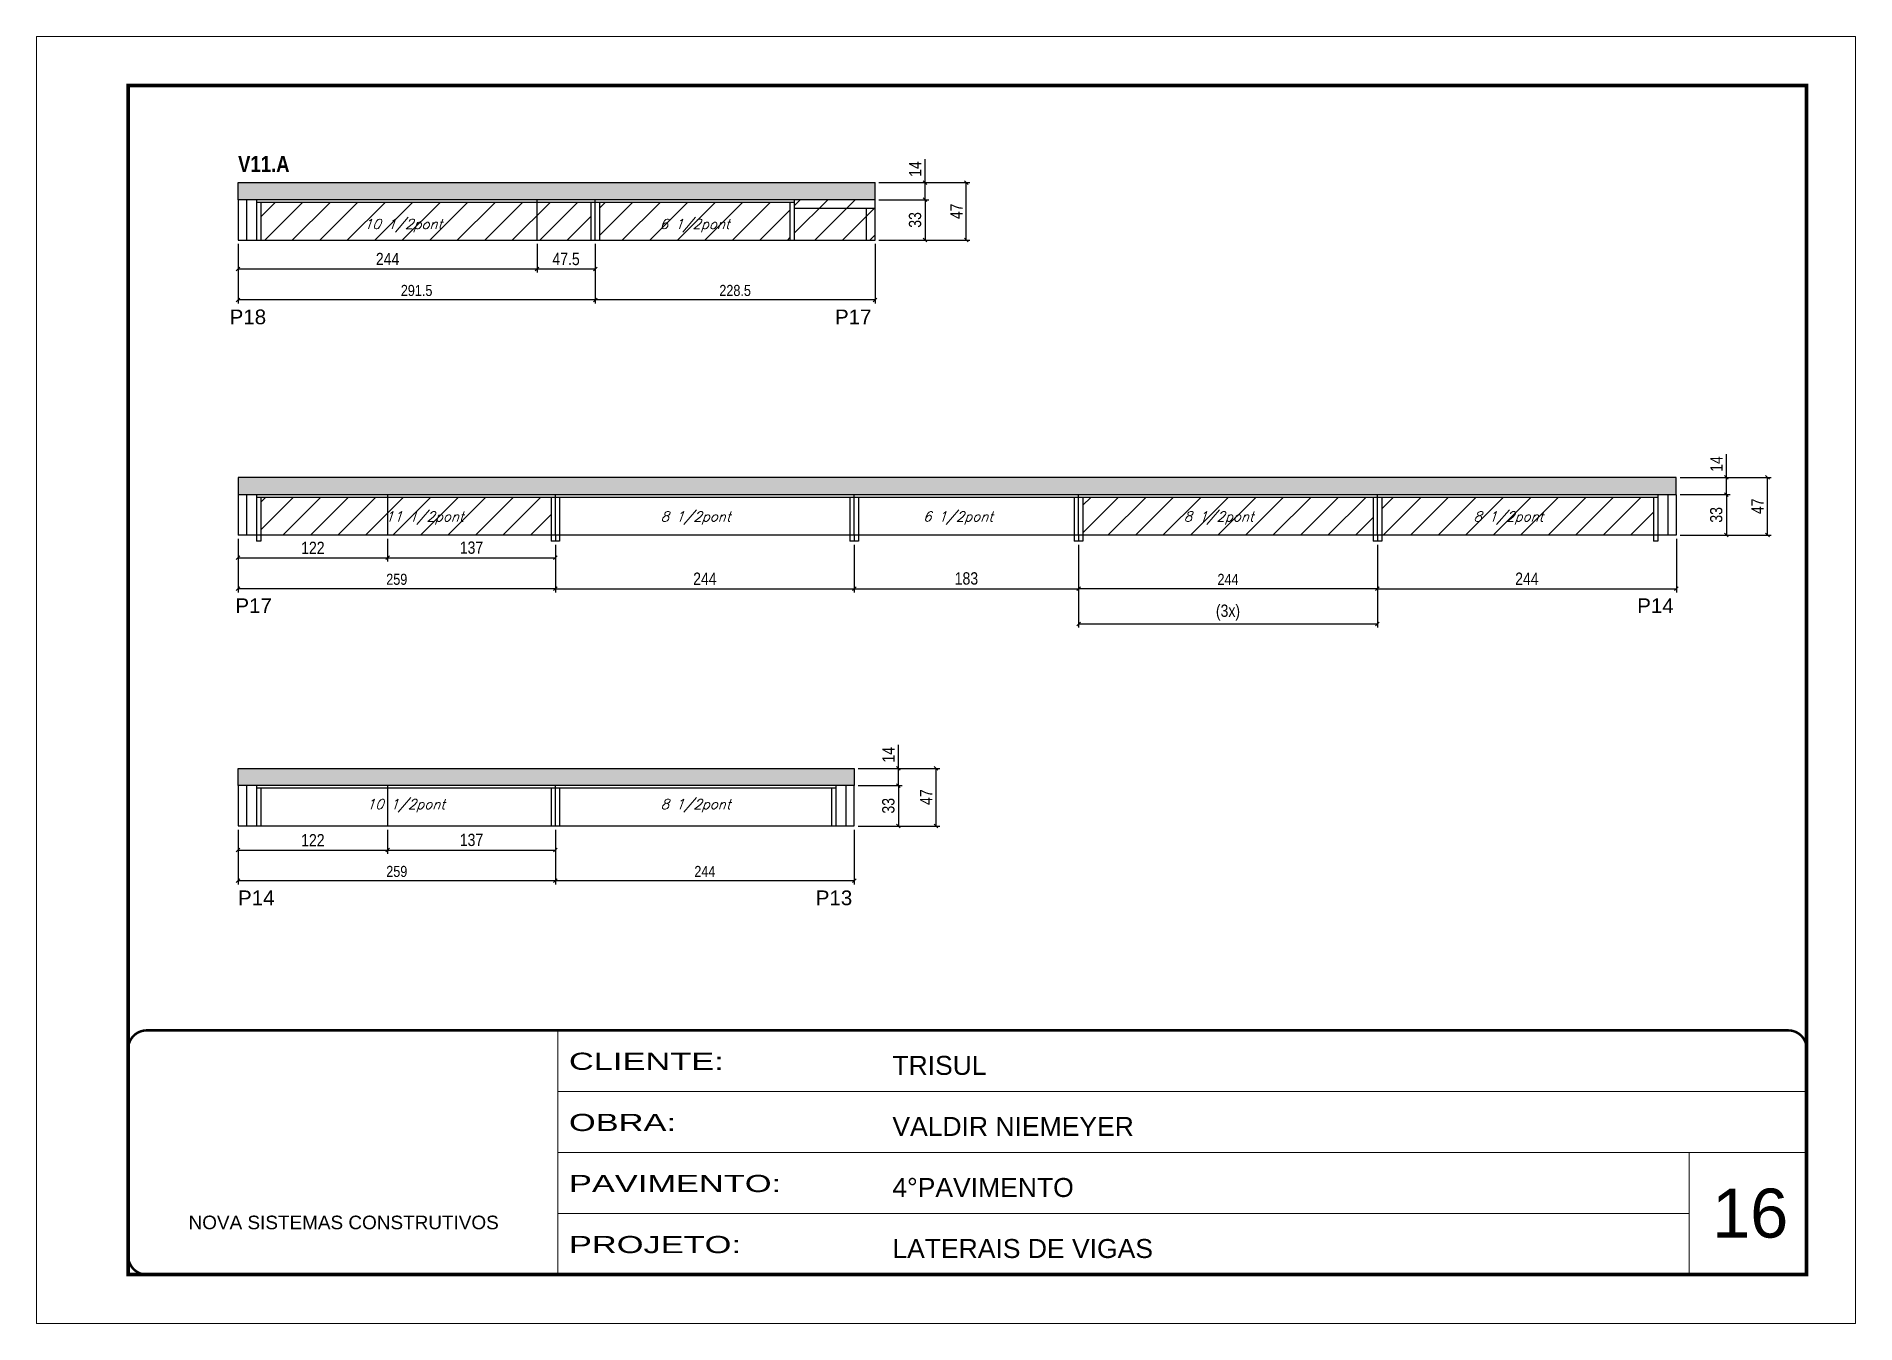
# Model space of a CAD drawing. Extents: x 3330 to 22105, y 1197 to 30204.
# Drawn here: x 8098 to 9583, y 25317 to 26367 of the extents above; entities that cross this region are included whole.
import ezdxf

# ---------------------------------------------------------------- set-up
doc = ezdxf.new("R2010")
doc.units = 0
doc.linetypes.add('CONTINUO', pattern=[0])
doc.linetypes.add('DASHED', pattern=[0.75, 0.5, -0.25])
for name, color, linetype in [('5', 5, 'Continuous'), ('COTA', 241, 'Continuous'), ('NOMENCLATURA', 7, 'Continuous'), ('Painéis', 200, 'Continuous'), ('SARR_2.2x7', 40, 'Continuous'), ('SARR_3.5x7', 81, 'Continuous'), ('texto', 7, 'Continuous')]:
    doc.layers.add(name, color=color, linetype=linetype)
for name, color, linetype, lineweight in [('CARIMBO', 255, 'Continuous', 9), ('Folhas', 255, 'Continuous', 9), ('Hachura', 251, 'Continuous', 9), ('SARRAFO DE PRESSAO', 251, 'DASHED', 9)]:
    doc.layers.add(name, color=color, linetype=linetype, lineweight=lineweight)
doc.styles.add('ARIAL', font='arial.ttf')
doc.styles.add('COTA TECNICA', font='techl___.ttf', dxfattribs={"height": 10})
doc.styles.add('COTA TECNICA-50', font='techl___.ttf', dxfattribs={"height": 9})
doc.styles.add('Romans', font='romans.shx')
doc.styles.get("Standard").update_dxf_attribs({"font": 'arial.ttf'})
doc.styles.add('TECNICA', font='techb___.ttf', dxfattribs={"height": 10})
doc.styles.add('Tecnologia', font='')
doc.styles.get('Tecnologia').set_extended_font_data('Forgotten Futurist')
doc.dimstyles.new('COTA PAINEL-50', dxfattribs={"dimtxt": 9, "dimasz": 3, "dimexe": 3, "dimexo": 3, "dimgap": 3, "dimtad": 1, "dimdec": 1, "dimzin": 12, "dimdsep": 46, "dimtxsty": 'COTA TECNICA-50', "dimblk1": 'OBLIQUE', "dimblk2": 'OBLIQUE', "dimsah": 1, "dimcen": 0.9, "dimclrd": 4, "dimclre": 4, "dimclrt": 240, "dimadec": 1, "dimazin": 3, "dimtfac": 1, "dimtdec": 1, "dimtmove": 0, "dimatfit": 3, "dimfxl": 1, "dimtolj": 1, "dimtzin": 12, "dimarcsym": 0})
doc.dimstyles.new('PAINEL', dxfattribs={"dimtxt": 10, "dimasz": 3, "dimexe": 3, "dimexo": 3, "dimgap": 3, "dimtad": 1, "dimdec": 1, "dimzin": 12, "dimdsep": 46, "dimtxsty": 'COTA TECNICA', "dimblk1": 'OBLIQUE', "dimblk2": 'OBLIQUE', "dimsah": 1, "dimcen": 0.9, "dimclrd": 4, "dimclre": 4, "dimclrt": 240, "dimadec": 1, "dimazin": 3, "dimtfac": 1, "dimtdec": 1, "dimtmove": 0, "dimatfit": 3, "dimfxl": 1, "dimtolj": 1, "dimtzin": 12, "dimarcsym": 0})

msp = doc.modelspace()

# ---------------------------------------------------------------- texts
at = {"layer": '5', "linetype": 'Continuous'}
for s, p in [('P18', (8255.93, 26132.6)), ('P17', (8750.09, 26132.6)), ('P17', (8260.64, 25897.01)), ('P14', (9404.94, 25897.01)), ('P14', (8262.78, 25658.71)), ('P13', (8734.38, 25658.71))]:
    msp.add_text(s, height=12, rotation=359.99996, dxfattribs=at).set_placement(p)
at = {"layer": 'CARIMBO', "style": 'ARIAL'}
msp.add_text('16', height=40, dxfattribs=at).set_placement((9466.09, 25387.54))
at = {"layer": 'NOMENCLATURA', "style": 'TECNICA'}
msp.add_text('V11.A', height=13.2, dxfattribs=at).set_placement((8262.86, 26256.69))
at = {"layer": 'texto', "color": 2, "char_height": 8, "attachment_point": 5, "style": 'Romans'}
for s, insert in [('{\\Q19;\\C256;10 1/2pont}', (8397.61, 26213.07)), ('{\\Q19;\\C256;6 1/2pont}', (8635.61, 26213.07)), ('{\\Q19;\\C256;11 1/2pont}', (8415.11, 25974.48)), ('{\\Q19;\\C256;8 1/2pont}', (8636.36, 25974.48)), ('{\\Q19;\\C256;6 1/2pont}', (8850.61, 25974.48)), ('{\\Q19;\\C256;8 1/2pont}', (9063.36, 25974.48)), ('{\\Q19;\\C256;8 1/2pont}', (9299.86, 25974.48)), ('{\\Q19;\\C256;10 1/2pont}', (8399.86, 25739.82)), ('{\\Q19;\\C256;8 1/2pont}', (8636.36, 25739.82))]:
    msp.add_mtext(s, dxfattribs=dict(at, insert=insert))

# ---------------------------------------------------------------- blocks, each defined once
blk = doc.blocks.new('9999999999')
at = {"color": 30, "linetype": 'CONTINUO'}
for p, q in [((98564.6, 34230.2), (98564.6, 34429.4)), ((98564.6, 34379.6), (99584, 34379.6)), ((98564.6, 34329.8), (99488, 34329.8)), ((99584, 34329.8), (99488, 34329.8)), ((99488, 34329.8), (99488, 34230.2)), ((98564.6, 34280), (99488, 34280))]:
    blk.add_line(p, q, dxfattribs=at)
at = {"color": 30, "linetype": 'CONTINUO', "const_width": 2}
blk.add_lwpolyline([(99584, 34230.2), (99584, 34414.4, 0.414214), (99569, 34429.4), (98229, 34429.4, 0.414214), (98214, 34414.4), (98214, 34245.2, 0.414214), (98229, 34230.2), (99584, 34230.2)], format="xyb", dxfattribs=at)
at = {"layer": 'Folhas'}
blk.add_lwpolyline([(98139, 34190.2), (99624, 34190.2), (99624, 35240.2), (98139, 35240.2)], close=True, dxfattribs=at)
at = {"layer": 'Folhas', "color": 30, "const_width": 3}
blk.add_lwpolyline([(98214, 34230.2), (99584, 34230.2), (99584, 35200.2), (98214, 35200.2)], close=True, dxfattribs=at)
at = {"color": 7, "linetype": 'Continuous', "ltscale": 5, "style": 'ARIAL'}
for s, height, p in [('TRISUL', 15.48, (98837.7, 34393.1)), ('VALDIR NIEMEYER', 15.483, (98837.7, 34343.3)), ('4°PAVIMENTO', 15.483, (98837.7, 34293.5)), ('NOVA SISTEMAS CONSTRUTIVOS', 11.059, (98263.2, 34267.2)), ('LATERAIS DE VIGAS', 15.483, (98837.7, 34243.7))]:
    blk.add_text(s, height=height, dxfattribs=at).set_placement(p)
at = {"layer": 'Folhas', "color": 7, "style": 'Tecnologia', "width": 1.5}
for s, p in [('CLIENTE:', (98573.7, 34397.2)), ('OBRA:', (98573.7, 34347.3)), ('PAVIMENTO:', (98573.7, 34297.5)), ('PROJETO:', (98573.7, 34247.7))]:
    blk.add_text(s, height=14, dxfattribs=at).set_placement(p)
blk = doc.blocks.new('_Oblique')
at = {"color": 0, "linetype": 'ByBlock', "lineweight": -2}
blk.add_line((-0.5, -0.5), (0.5, 0.5), dxfattribs=at)
blk = doc.blocks.new('*D1362')
at = {"layer": 'COTA', "color": 4, "linetype": 'ByBlock', "lineweight": -2, "transparency": 16777216}
for p, q in [((8554.4, 26198.2), (8554.4, 26149.5)), ((8782.9, 26198.2), (8782.9, 26149.5)), ((8782.9, 26152.5), (8554.4, 26152.5))]:
    blk.add_line(p, q, dxfattribs=at)
at = {"layer": 'Defpoints', "color": 0, "linetype": 'ByBlock', "transparency": 16777216}
for p in [(8554.4, 26201.2), (8782.9, 26201.2), (8554.4, 26152.5)]:
    blk.add_point(p, dxfattribs=at)
at = {"layer": 'COTA', "color": 4, "linetype": 'ByBlock', "lineweight": -2, "transparency": 16777216, "xscale": 3, "yscale": 3, "zscale": 3, "rotation": 180}
blk.add_blockref('_Oblique', (8554.4, 26152.5), dxfattribs=at)
at = {"layer": 'COTA', "color": 4, "linetype": 'ByBlock', "lineweight": -2, "transparency": 16777216, "xscale": 3, "yscale": 3, "zscale": 3}
blk.add_blockref('_Oblique', (8782.9, 26152.5), dxfattribs=at)
at = {"layer": 'COTA', "color": 240, "linetype": 'ByBlock', "transparency": 16777216, "insert": (8668.6, 26160.1), "char_height": 9, "attachment_point": 5, "style": 'COTA TECNICA-50'}
blk.add_mtext('\\A1;228.5', dxfattribs=at)
blk = doc.blocks.new('*D1278')
at = {"layer": 'COTA', "color": 4, "linetype": 'ByBlock', "lineweight": -2, "transparency": 16777216}
for p, q in [((8262.9, 26198.2), (8262.9, 26149.5)), ((8554.4, 26198.2), (8554.4, 26149.5)), ((8554.4, 26152.5), (8262.9, 26152.5))]:
    blk.add_line(p, q, dxfattribs=at)
at = {"layer": 'Defpoints', "color": 0, "linetype": 'ByBlock', "transparency": 16777216}
for p in [(8262.9, 26201.2), (8554.4, 26201.2), (8262.9, 26152.5)]:
    blk.add_point(p, dxfattribs=at)
at = {"layer": 'COTA', "color": 4, "linetype": 'ByBlock', "lineweight": -2, "transparency": 16777216, "xscale": 3, "yscale": 3, "zscale": 3, "rotation": 180}
blk.add_blockref('_Oblique', (8262.9, 26152.5), dxfattribs=at)
at = {"layer": 'COTA', "color": 4, "linetype": 'ByBlock', "lineweight": -2, "transparency": 16777216, "xscale": 3, "yscale": 3, "zscale": 3}
blk.add_blockref('_Oblique', (8554.4, 26152.5), dxfattribs=at)
at = {"layer": 'COTA', "color": 240, "linetype": 'ByBlock', "transparency": 16777216, "insert": (8408.6, 26160.1), "char_height": 9, "attachment_point": 5, "style": 'COTA TECNICA-50'}
blk.add_mtext('\\A1;291.5', dxfattribs=at)
blk = doc.blocks.new('*D1279')
at = {"layer": 'COTA', "color": 4, "linetype": 'ByBlock', "lineweight": -2, "transparency": 16777216}
for p, q in [((8262.9, 26198.2), (8262.9, 26174.7)), ((8506.9, 26198.2), (8506.9, 26174.7)), ((8262.9, 26177.7), (8506.9, 26177.7))]:
    blk.add_line(p, q, dxfattribs=at)
at = {"layer": 'Defpoints', "color": 0, "linetype": 'ByBlock', "transparency": 16777216}
for p in [(8262.9, 26201.2), (8506.9, 26201.2), (8506.9, 26177.7)]:
    blk.add_point(p, dxfattribs=at)
at = {"layer": 'COTA', "color": 4, "linetype": 'ByBlock', "lineweight": -2, "transparency": 16777216, "xscale": 3, "yscale": 3, "zscale": 3, "rotation": 180}
blk.add_blockref('_Oblique', (8262.9, 26177.7), dxfattribs=at)
at = {"layer": 'COTA', "color": 4, "linetype": 'ByBlock', "lineweight": -2, "transparency": 16777216, "xscale": 3, "yscale": 3, "zscale": 3}
blk.add_blockref('_Oblique', (8506.9, 26177.7), dxfattribs=at)
at = {"layer": 'COTA', "color": 240, "linetype": 'ByBlock', "transparency": 16777216, "insert": (8384.9, 26185.8), "char_height": 10, "attachment_point": 5, "style": 'COTA TECNICA'}
blk.add_mtext('\\A1;244', dxfattribs=at)
blk = doc.blocks.new('*D1280')
at = {"layer": 'COTA', "color": 4, "linetype": 'ByBlock', "lineweight": -2, "transparency": 16777216}
for p, q in [((8506.9, 26198.2), (8506.9, 26174.7)), ((8554.4, 26198.2), (8554.4, 26174.7)), ((8506.9, 26177.7), (8554.4, 26177.7))]:
    blk.add_line(p, q, dxfattribs=at)
at = {"layer": 'Defpoints', "color": 0, "linetype": 'ByBlock', "transparency": 16777216}
for p in [(8506.9, 26201.2), (8554.4, 26201.2), (8554.4, 26177.7)]:
    blk.add_point(p, dxfattribs=at)
at = {"layer": 'COTA', "color": 4, "linetype": 'ByBlock', "lineweight": -2, "transparency": 16777216, "xscale": 3, "yscale": 3, "zscale": 3, "rotation": 180}
blk.add_blockref('_Oblique', (8506.9, 26177.7), dxfattribs=at)
at = {"layer": 'COTA', "color": 4, "linetype": 'ByBlock', "lineweight": -2, "transparency": 16777216, "xscale": 3, "yscale": 3, "zscale": 3}
blk.add_blockref('_Oblique', (8554.4, 26177.7), dxfattribs=at)
at = {"layer": 'COTA', "color": 240, "linetype": 'ByBlock', "transparency": 16777216, "insert": (8530.6, 26185.8), "char_height": 10, "attachment_point": 5, "style": 'COTA TECNICA'}
blk.add_mtext('\\A1;47.5', dxfattribs=at)
blk = doc.blocks.new('*D1281')
at = {"layer": 'COTA', "color": 4, "linetype": 'ByBlock', "lineweight": -2, "transparency": 16777216}
for p, q in [((8948.9, 25952.6), (8948.9, 25913.9)), ((9192.9, 25952.6), (9192.9, 25913.9)), ((9192.9, 25916.9), (8948.9, 25916.9))]:
    blk.add_line(p, q, dxfattribs=at)
at = {"layer": 'Defpoints', "color": 0, "linetype": 'ByBlock', "transparency": 16777216}
for p in [(8948.9, 25955.6), (9192.9, 25955.6), (8948.9, 25916.9)]:
    blk.add_point(p, dxfattribs=at)
at = {"layer": 'COTA', "color": 4, "linetype": 'ByBlock', "lineweight": -2, "transparency": 16777216, "xscale": 3, "yscale": 3, "zscale": 3, "rotation": 180}
blk.add_blockref('_Oblique', (8948.9, 25916.9), dxfattribs=at)
at = {"layer": 'COTA', "color": 4, "linetype": 'ByBlock', "lineweight": -2, "transparency": 16777216, "xscale": 3, "yscale": 3, "zscale": 3}
blk.add_blockref('_Oblique', (9192.9, 25916.9), dxfattribs=at)
at = {"layer": 'COTA', "color": 240, "linetype": 'ByBlock', "transparency": 16777216, "insert": (9070.9, 25924.5), "char_height": 9, "attachment_point": 5, "style": 'COTA TECNICA-50'}
blk.add_mtext('\\A1;244', dxfattribs=at)
blk = doc.blocks.new('*D1282')
at = {"layer": 'COTA', "color": 4, "linetype": 'ByBlock', "lineweight": -2, "transparency": 16777216}
for p, q in [((8262.9, 25957.6), (8262.9, 25913.9)), ((8521.9, 25952.6), (8521.9, 25913.9)), ((8521.9, 25916.9), (8262.9, 25916.9))]:
    blk.add_line(p, q, dxfattribs=at)
at = {"layer": 'Defpoints', "color": 0, "linetype": 'ByBlock', "transparency": 16777216}
for p in [(8262.9, 25960.6), (8521.9, 25955.6), (8262.9, 25916.9)]:
    blk.add_point(p, dxfattribs=at)
at = {"layer": 'COTA', "color": 4, "linetype": 'ByBlock', "lineweight": -2, "transparency": 16777216, "xscale": 3, "yscale": 3, "zscale": 3, "rotation": 180}
blk.add_blockref('_Oblique', (8262.9, 25916.9), dxfattribs=at)
at = {"layer": 'COTA', "color": 4, "linetype": 'ByBlock', "lineweight": -2, "transparency": 16777216, "xscale": 3, "yscale": 3, "zscale": 3}
blk.add_blockref('_Oblique', (8521.9, 25916.9), dxfattribs=at)
at = {"layer": 'COTA', "color": 240, "linetype": 'ByBlock', "transparency": 16777216, "insert": (8392.4, 25924.5), "char_height": 9, "attachment_point": 5, "style": 'COTA TECNICA-50'}
blk.add_mtext('\\A1;259', dxfattribs=at)
blk = doc.blocks.new('*D1283')
at = {"layer": 'COTA', "color": 4, "linetype": 'ByBlock', "lineweight": -2, "transparency": 16777216}
for p, q in [((9192.9, 25952.6), (9192.9, 25913.9)), ((9436.9, 25957.6), (9436.9, 25913.9)), ((9192.9, 25916.9), (9436.9, 25916.9))]:
    blk.add_line(p, q, dxfattribs=at)
at = {"layer": 'Defpoints', "color": 0, "linetype": 'ByBlock', "transparency": 16777216}
for p in [(9436.9, 25960.6), (9192.9, 25955.6), (9436.9, 25916.9)]:
    blk.add_point(p, dxfattribs=at)
at = {"layer": 'COTA', "color": 4, "linetype": 'ByBlock', "lineweight": -2, "transparency": 16777216, "xscale": 3, "yscale": 3, "zscale": 3, "rotation": 180}
blk.add_blockref('_Oblique', (9192.9, 25916.9), dxfattribs=at)
at = {"layer": 'COTA', "color": 4, "linetype": 'ByBlock', "lineweight": -2, "transparency": 16777216, "xscale": 3, "yscale": 3, "zscale": 3}
blk.add_blockref('_Oblique', (9436.9, 25916.9), dxfattribs=at)
at = {"layer": 'COTA', "color": 240, "linetype": 'ByBlock', "transparency": 16777216, "insert": (9314.9, 25925), "char_height": 10, "attachment_point": 5, "style": 'COTA TECNICA'}
blk.add_mtext('\\A1;244', dxfattribs=at)
blk = doc.blocks.new('*D1284')
at = {"layer": 'COTA', "color": 4, "linetype": 'ByBlock', "lineweight": -2, "transparency": 16777216}
for p, q in [((8262.9, 25957.6), (8262.9, 25939.1)), ((8384.9, 25957.6), (8384.9, 25939.1)), ((8262.9, 25942.1), (8384.9, 25942.1))]:
    blk.add_line(p, q, dxfattribs=at)
at = {"layer": 'Defpoints', "color": 0, "linetype": 'ByBlock', "transparency": 16777216}
for p in [(8262.9, 25960.6), (8384.9, 25960.6), (8384.9, 25942.1)]:
    blk.add_point(p, dxfattribs=at)
at = {"layer": 'COTA', "color": 4, "linetype": 'ByBlock', "lineweight": -2, "transparency": 16777216, "xscale": 3, "yscale": 3, "zscale": 3, "rotation": 180}
blk.add_blockref('_Oblique', (8262.9, 25942.1), dxfattribs=at)
at = {"layer": 'COTA', "color": 4, "linetype": 'ByBlock', "lineweight": -2, "transparency": 16777216, "xscale": 3, "yscale": 3, "zscale": 3}
blk.add_blockref('_Oblique', (8384.9, 25942.1), dxfattribs=at)
at = {"layer": 'COTA', "color": 240, "linetype": 'ByBlock', "transparency": 16777216, "insert": (8323.9, 25950.2), "char_height": 10, "attachment_point": 5, "style": 'COTA TECNICA'}
blk.add_mtext('\\A1;122', dxfattribs=at)
blk = doc.blocks.new('*D1285')
at = {"layer": 'COTA', "color": 4, "linetype": 'ByBlock', "lineweight": -2, "transparency": 16777216}
for p, q in [((8384.9, 25957.6), (8384.9, 25939.1)), ((8521.9, 25952.6), (8521.9, 25939.1)), ((8384.9, 25942.1), (8521.9, 25942.1))]:
    blk.add_line(p, q, dxfattribs=at)
at = {"layer": 'Defpoints', "color": 0, "linetype": 'ByBlock', "transparency": 16777216}
for p in [(8384.9, 25960.6), (8521.9, 25955.6), (8521.9, 25942.1)]:
    blk.add_point(p, dxfattribs=at)
at = {"layer": 'COTA', "color": 4, "linetype": 'ByBlock', "lineweight": -2, "transparency": 16777216, "xscale": 3, "yscale": 3, "zscale": 3, "rotation": 180}
blk.add_blockref('_Oblique', (8384.9, 25942.1), dxfattribs=at)
at = {"layer": 'COTA', "color": 4, "linetype": 'ByBlock', "lineweight": -2, "transparency": 16777216, "xscale": 3, "yscale": 3, "zscale": 3}
blk.add_blockref('_Oblique', (8521.9, 25942.1), dxfattribs=at)
at = {"layer": 'COTA', "color": 240, "linetype": 'ByBlock', "transparency": 16777216, "insert": (8453.4, 25950.3), "char_height": 10, "attachment_point": 5, "style": 'COTA TECNICA'}
blk.add_mtext('\\A1;137', dxfattribs=at)
blk = doc.blocks.new('*D1286')
at = {"layer": 'COTA', "color": 4, "linetype": 'ByBlock', "lineweight": -2, "transparency": 16777216}
for p, q in [((8948.9, 25952.6), (8948.9, 25885.2)), ((9192.9, 25952.6), (9192.9, 25885.2)), ((8948.9, 25888.2), (9192.9, 25888.2))]:
    blk.add_line(p, q, dxfattribs=at)
at = {"layer": 'Defpoints', "color": 0, "linetype": 'ByBlock', "transparency": 16777216}
for p in [(8948.9, 25955.6), (9192.9, 25955.6), (9192.9, 25888.2)]:
    blk.add_point(p, dxfattribs=at)
at = {"layer": 'COTA', "color": 4, "linetype": 'ByBlock', "lineweight": -2, "transparency": 16777216, "xscale": 3, "yscale": 3, "zscale": 3, "rotation": 180}
blk.add_blockref('_Oblique', (8948.9, 25888.2), dxfattribs=at)
at = {"layer": 'COTA', "color": 4, "linetype": 'ByBlock', "lineweight": -2, "transparency": 16777216, "xscale": 3, "yscale": 3, "zscale": 3}
blk.add_blockref('_Oblique', (9192.9, 25888.2), dxfattribs=at)
at = {"layer": 'COTA', "color": 240, "linetype": 'ByBlock', "transparency": 16777216, "insert": (9070.9, 25897.4), "char_height": 10, "attachment_point": 5, "style": 'COTA TECNICA'}
blk.add_mtext('\\A1;(3x)', dxfattribs=at)
blk = doc.blocks.new('*D1287')
at = {"layer": 'COTA', "color": 4, "linetype": 'ByBlock', "lineweight": -2, "transparency": 16777216}
for p, q in [((8785.9, 26234.2), (8826.7, 26234.2)), ((8823.7, 26234.2), (8823.7, 26201.2)), ((8785.9, 26201.2), (8826.7, 26201.2))]:
    blk.add_line(p, q, dxfattribs=at)
at = {"layer": 'Defpoints', "color": 0, "linetype": 'ByBlock', "transparency": 16777216}
for p in [(8782.9, 26234.2), (8782.9, 26201.2), (8823.7, 26201.2)]:
    blk.add_point(p, dxfattribs=at)
at = {"layer": 'COTA', "color": 4, "linetype": 'ByBlock', "lineweight": -2, "transparency": 16777216, "xscale": 3, "yscale": 3, "zscale": 3}
for p, rotation in [((8823.7, 26234.2), 90), ((8823.7, 26201.2), 270)]:
    blk.add_blockref('_Oblique', p, dxfattribs=dict(at, rotation=rotation))
at = {"layer": 'COTA', "color": 240, "linetype": 'ByBlock', "transparency": 16777216, "insert": (8815.5, 26217.7), "char_height": 10, "attachment_point": 5, "rotation": 90, "style": 'COTA TECNICA'}
blk.add_mtext('\\A1;33', dxfattribs=at)
blk = doc.blocks.new('*D1288')
at = {"layer": 'COTA', "color": 4, "linetype": 'ByBlock', "lineweight": -2, "transparency": 16777216}
for p, q in [((8823.7, 26248.2), (8823.7, 26267.3)), ((8785.9, 26248.2), (8826.7, 26248.2)), ((8823.7, 26234.2), (8823.7, 26248.2)), ((8785.9, 26234.2), (8826.7, 26234.2))]:
    blk.add_line(p, q, dxfattribs=at)
at = {"layer": 'Defpoints', "color": 0, "linetype": 'ByBlock', "transparency": 16777216}
for p in [(8782.9, 26248.2), (8823.7, 26248.2), (8782.9, 26234.2)]:
    blk.add_point(p, dxfattribs=at)
at = {"layer": 'COTA', "color": 4, "linetype": 'ByBlock', "lineweight": -2, "transparency": 16777216, "xscale": 3, "yscale": 3, "zscale": 3}
for p, rotation in [((8823.7, 26248.2), 90), ((8823.7, 26234.2), 270)]:
    blk.add_blockref('_Oblique', p, dxfattribs=dict(at, rotation=rotation))
at = {"layer": 'COTA', "color": 240, "linetype": 'ByBlock', "transparency": 16777216, "insert": (8815.6, 26259.2), "char_height": 10, "attachment_point": 5, "rotation": 90, "style": 'COTA TECNICA'}
blk.add_mtext('\\A1;14', dxfattribs=at)
blk = doc.blocks.new('*D1289')
at = {"layer": 'COTA', "color": 4, "linetype": 'ByBlock', "lineweight": -2, "transparency": 16777216}
for p, q in [((8785.9, 26248.2), (8860.3, 26248.2)), ((8857.3, 26201.2), (8857.3, 26248.2)), ((8785.9, 26201.2), (8860.3, 26201.2))]:
    blk.add_line(p, q, dxfattribs=at)
at = {"layer": 'Defpoints', "color": 0, "linetype": 'ByBlock', "transparency": 16777216}
for p in [(8782.9, 26248.2), (8857.3, 26248.2), (8782.9, 26201.2)]:
    blk.add_point(p, dxfattribs=at)
at = {"layer": 'COTA', "color": 4, "linetype": 'ByBlock', "lineweight": -2, "transparency": 16777216, "xscale": 3, "yscale": 3, "zscale": 3}
for p, rotation in [((8857.3, 26248.2), 90), ((8857.3, 26201.2), 270)]:
    blk.add_blockref('_Oblique', p, dxfattribs=dict(at, rotation=rotation))
at = {"layer": 'COTA', "color": 240, "linetype": 'ByBlock', "transparency": 16777216, "insert": (8849.2, 26224.7), "char_height": 10, "attachment_point": 5, "rotation": 90, "style": 'COTA TECNICA'}
blk.add_mtext('\\A1;47', dxfattribs=at)
blk = doc.blocks.new('*D1290')
at = {"layer": 'COTA', "color": 4, "linetype": 'ByBlock', "lineweight": -2, "transparency": 16777216}
for p, q in [((8521.9, 25952.6), (8521.9, 25913.9)), ((8765.9, 25952.6), (8765.9, 25913.9)), ((8521.9, 25916.9), (8765.9, 25916.9))]:
    blk.add_line(p, q, dxfattribs=at)
at = {"layer": 'Defpoints', "color": 0, "linetype": 'ByBlock', "transparency": 16777216}
for p in [(8521.9, 25955.6), (8765.9, 25955.6), (8765.9, 25916.9)]:
    blk.add_point(p, dxfattribs=at)
at = {"layer": 'COTA', "color": 4, "linetype": 'ByBlock', "lineweight": -2, "transparency": 16777216, "xscale": 3, "yscale": 3, "zscale": 3, "rotation": 180}
blk.add_blockref('_Oblique', (8521.9, 25916.9), dxfattribs=at)
at = {"layer": 'COTA', "color": 4, "linetype": 'ByBlock', "lineweight": -2, "transparency": 16777216, "xscale": 3, "yscale": 3, "zscale": 3}
blk.add_blockref('_Oblique', (8765.9, 25916.9), dxfattribs=at)
at = {"layer": 'COTA', "color": 240, "linetype": 'ByBlock', "transparency": 16777216, "insert": (8643.9, 25925), "char_height": 10, "attachment_point": 5, "style": 'COTA TECNICA'}
blk.add_mtext('\\A1;244', dxfattribs=at)
blk = doc.blocks.new('*D1291')
at = {"layer": 'COTA', "color": 4, "linetype": 'ByBlock', "lineweight": -2, "transparency": 16777216}
for p, q in [((8765.9, 25952.6), (8765.9, 25913.9)), ((8948.9, 25952.6), (8948.9, 25913.9)), ((8765.9, 25916.9), (8948.9, 25916.9))]:
    blk.add_line(p, q, dxfattribs=at)
at = {"layer": 'Defpoints', "color": 0, "linetype": 'ByBlock', "transparency": 16777216}
for p in [(8765.9, 25955.6), (8948.9, 25955.6), (8948.9, 25916.9)]:
    blk.add_point(p, dxfattribs=at)
at = {"layer": 'COTA', "color": 4, "linetype": 'ByBlock', "lineweight": -2, "transparency": 16777216, "xscale": 3, "yscale": 3, "zscale": 3, "rotation": 180}
blk.add_blockref('_Oblique', (8765.9, 25916.9), dxfattribs=at)
at = {"layer": 'COTA', "color": 4, "linetype": 'ByBlock', "lineweight": -2, "transparency": 16777216, "xscale": 3, "yscale": 3, "zscale": 3}
blk.add_blockref('_Oblique', (8948.9, 25916.9), dxfattribs=at)
at = {"layer": 'COTA', "color": 240, "linetype": 'ByBlock', "transparency": 16777216, "insert": (8857.4, 25925.2), "char_height": 10, "attachment_point": 5, "style": 'COTA TECNICA'}
blk.add_mtext('\\A1;183', dxfattribs=at)
blk = doc.blocks.new('*D1292')
at = {"layer": 'COTA', "color": 4, "linetype": 'ByBlock', "lineweight": -2, "transparency": 16777216}
for p, q in [((9439.9, 25993.6), (9480.7, 25993.6)), ((9477.7, 25993.6), (9477.7, 25960.6)), ((9439.9, 25960.6), (9480.7, 25960.6))]:
    blk.add_line(p, q, dxfattribs=at)
at = {"layer": 'Defpoints', "color": 0, "linetype": 'ByBlock', "transparency": 16777216}
for p in [(9436.9, 25993.6), (9436.9, 25960.6), (9477.7, 25960.6)]:
    blk.add_point(p, dxfattribs=at)
at = {"layer": 'COTA', "color": 4, "linetype": 'ByBlock', "lineweight": -2, "transparency": 16777216, "xscale": 3, "yscale": 3, "zscale": 3}
for p, rotation in [((9477.7, 25993.6), 90), ((9477.7, 25960.6), 270)]:
    blk.add_blockref('_Oblique', p, dxfattribs=dict(at, rotation=rotation))
at = {"layer": 'COTA', "color": 240, "linetype": 'ByBlock', "transparency": 16777216, "insert": (9469.5, 25977.1), "char_height": 10, "attachment_point": 5, "rotation": 90, "style": 'COTA TECNICA'}
blk.add_mtext('\\A1;33', dxfattribs=at)
blk = doc.blocks.new('*D1293')
at = {"layer": 'COTA', "color": 4, "linetype": 'ByBlock', "lineweight": -2, "transparency": 16777216}
for p, q in [((9477.7, 26007.6), (9477.7, 26026.7)), ((9439.9, 26007.6), (9480.7, 26007.6)), ((9477.7, 25993.6), (9477.7, 26007.6)), ((9439.9, 25993.6), (9480.7, 25993.6))]:
    blk.add_line(p, q, dxfattribs=at)
at = {"layer": 'Defpoints', "color": 0, "linetype": 'ByBlock', "transparency": 16777216}
for p in [(9436.9, 26007.6), (9477.7, 26007.6), (9436.9, 25993.6)]:
    blk.add_point(p, dxfattribs=at)
at = {"layer": 'COTA', "color": 4, "linetype": 'ByBlock', "lineweight": -2, "transparency": 16777216, "xscale": 3, "yscale": 3, "zscale": 3}
for p, rotation in [((9477.7, 26007.6), 90), ((9477.7, 25993.6), 270)]:
    blk.add_blockref('_Oblique', p, dxfattribs=dict(at, rotation=rotation))
at = {"layer": 'COTA', "color": 240, "linetype": 'ByBlock', "transparency": 16777216, "insert": (9469.6, 26018.6), "char_height": 10, "attachment_point": 5, "rotation": 90, "style": 'COTA TECNICA'}
blk.add_mtext('\\A1;14', dxfattribs=at)
blk = doc.blocks.new('*D1294')
at = {"layer": 'COTA', "color": 4, "linetype": 'ByBlock', "lineweight": -2, "transparency": 16777216}
for p, q in [((9439.9, 26007.6), (9514.3, 26007.6)), ((9511.3, 25960.6), (9511.3, 26007.6)), ((9439.9, 25960.6), (9514.3, 25960.6))]:
    blk.add_line(p, q, dxfattribs=at)
at = {"layer": 'Defpoints', "color": 0, "linetype": 'ByBlock', "transparency": 16777216}
for p in [(9436.9, 26007.6), (9511.3, 26007.6), (9436.9, 25960.6)]:
    blk.add_point(p, dxfattribs=at)
at = {"layer": 'COTA', "color": 4, "linetype": 'ByBlock', "lineweight": -2, "transparency": 16777216, "xscale": 3, "yscale": 3, "zscale": 3}
for p, rotation in [((9511.3, 26007.6), 90), ((9511.3, 25960.6), 270)]:
    blk.add_blockref('_Oblique', p, dxfattribs=dict(at, rotation=rotation))
at = {"layer": 'COTA', "color": 240, "linetype": 'ByBlock', "transparency": 16777216, "insert": (9503.2, 25984.1), "char_height": 10, "attachment_point": 5, "rotation": 90, "style": 'COTA TECNICA'}
blk.add_mtext('\\A1;47', dxfattribs=at)
blk = doc.blocks.new('*D1295')
at = {"layer": 'COTA', "color": 4, "linetype": 'ByBlock', "lineweight": -2, "transparency": 16777216}
for p, q in [((8521.9, 25720.3), (8521.9, 25675.6)), ((8765.9, 25720.3), (8765.9, 25675.6)), ((8765.9, 25678.6), (8521.9, 25678.6))]:
    blk.add_line(p, q, dxfattribs=at)
at = {"layer": 'Defpoints', "color": 0, "linetype": 'ByBlock', "transparency": 16777216}
for p in [(8521.9, 25723.3), (8765.9, 25723.3), (8521.9, 25678.6)]:
    blk.add_point(p, dxfattribs=at)
at = {"layer": 'COTA', "color": 4, "linetype": 'ByBlock', "lineweight": -2, "transparency": 16777216, "xscale": 3, "yscale": 3, "zscale": 3, "rotation": 180}
blk.add_blockref('_Oblique', (8521.9, 25678.6), dxfattribs=at)
at = {"layer": 'COTA', "color": 4, "linetype": 'ByBlock', "lineweight": -2, "transparency": 16777216, "xscale": 3, "yscale": 3, "zscale": 3}
blk.add_blockref('_Oblique', (8765.9, 25678.6), dxfattribs=at)
at = {"layer": 'COTA', "color": 240, "linetype": 'ByBlock', "transparency": 16777216, "insert": (8643.9, 25686.2), "char_height": 9, "attachment_point": 5, "style": 'COTA TECNICA-50'}
blk.add_mtext('\\A1;244', dxfattribs=at)
blk = doc.blocks.new('*D1296')
at = {"layer": 'COTA', "color": 4, "linetype": 'ByBlock', "lineweight": -2, "transparency": 16777216}
for p, q in [((8262.9, 25720.3), (8262.9, 25675.6)), ((8521.9, 25720.3), (8521.9, 25675.6)), ((8521.9, 25678.6), (8262.9, 25678.6))]:
    blk.add_line(p, q, dxfattribs=at)
at = {"layer": 'Defpoints', "color": 0, "linetype": 'ByBlock', "transparency": 16777216}
for p in [(8262.9, 25723.3), (8521.9, 25723.3), (8262.9, 25678.6)]:
    blk.add_point(p, dxfattribs=at)
at = {"layer": 'COTA', "color": 4, "linetype": 'ByBlock', "lineweight": -2, "transparency": 16777216, "xscale": 3, "yscale": 3, "zscale": 3, "rotation": 180}
blk.add_blockref('_Oblique', (8262.9, 25678.6), dxfattribs=at)
at = {"layer": 'COTA', "color": 4, "linetype": 'ByBlock', "lineweight": -2, "transparency": 16777216, "xscale": 3, "yscale": 3, "zscale": 3}
blk.add_blockref('_Oblique', (8521.9, 25678.6), dxfattribs=at)
at = {"layer": 'COTA', "color": 240, "linetype": 'ByBlock', "transparency": 16777216, "insert": (8392.4, 25686.2), "char_height": 9, "attachment_point": 5, "style": 'COTA TECNICA-50'}
blk.add_mtext('\\A1;259', dxfattribs=at)
blk = doc.blocks.new('*D1297')
at = {"layer": 'COTA', "color": 4, "linetype": 'ByBlock', "lineweight": -2, "transparency": 16777216}
for p, q in [((8262.9, 25720.3), (8262.9, 25700.6)), ((8384.9, 25720.3), (8384.9, 25700.6)), ((8262.9, 25703.6), (8384.9, 25703.6))]:
    blk.add_line(p, q, dxfattribs=at)
at = {"layer": 'Defpoints', "color": 0, "linetype": 'ByBlock', "transparency": 16777216}
for p in [(8262.9, 25723.3), (8384.9, 25723.3), (8384.9, 25703.6)]:
    blk.add_point(p, dxfattribs=at)
at = {"layer": 'COTA', "color": 4, "linetype": 'ByBlock', "lineweight": -2, "transparency": 16777216, "xscale": 3, "yscale": 3, "zscale": 3, "rotation": 180}
blk.add_blockref('_Oblique', (8262.9, 25703.6), dxfattribs=at)
at = {"layer": 'COTA', "color": 4, "linetype": 'ByBlock', "lineweight": -2, "transparency": 16777216, "xscale": 3, "yscale": 3, "zscale": 3}
blk.add_blockref('_Oblique', (8384.9, 25703.6), dxfattribs=at)
at = {"layer": 'COTA', "color": 240, "linetype": 'ByBlock', "transparency": 16777216, "insert": (8323.9, 25711.7), "char_height": 10, "attachment_point": 5, "style": 'COTA TECNICA'}
blk.add_mtext('\\A1;122', dxfattribs=at)
blk = doc.blocks.new('*D1298')
at = {"layer": 'COTA', "color": 4, "linetype": 'ByBlock', "lineweight": -2, "transparency": 16777216}
for p, q in [((8384.9, 25720.3), (8384.9, 25700.6)), ((8521.9, 25720.3), (8521.9, 25700.6)), ((8384.9, 25703.6), (8521.9, 25703.6))]:
    blk.add_line(p, q, dxfattribs=at)
at = {"layer": 'Defpoints', "color": 0, "linetype": 'ByBlock', "transparency": 16777216}
for p in [(8384.9, 25723.3), (8521.9, 25723.3), (8521.9, 25703.6)]:
    blk.add_point(p, dxfattribs=at)
at = {"layer": 'COTA', "color": 4, "linetype": 'ByBlock', "lineweight": -2, "transparency": 16777216, "xscale": 3, "yscale": 3, "zscale": 3, "rotation": 180}
blk.add_blockref('_Oblique', (8384.9, 25703.6), dxfattribs=at)
at = {"layer": 'COTA', "color": 4, "linetype": 'ByBlock', "lineweight": -2, "transparency": 16777216, "xscale": 3, "yscale": 3, "zscale": 3}
blk.add_blockref('_Oblique', (8521.9, 25703.6), dxfattribs=at)
at = {"layer": 'COTA', "color": 240, "linetype": 'ByBlock', "transparency": 16777216, "insert": (8453.4, 25711.9), "char_height": 10, "attachment_point": 5, "style": 'COTA TECNICA'}
blk.add_mtext('\\A1;137', dxfattribs=at)
blk = doc.blocks.new('*D1299')
at = {"layer": 'COTA', "color": 4, "linetype": 'ByBlock', "lineweight": -2, "transparency": 16777216}
for p, q in [((8768.9, 25756.3), (8804.9, 25756.3)), ((8801.9, 25756.3), (8801.9, 25723.3)), ((8768.9, 25723.3), (8804.9, 25723.3))]:
    blk.add_line(p, q, dxfattribs=at)
at = {"layer": 'Defpoints', "color": 0, "linetype": 'ByBlock', "transparency": 16777216}
for p in [(8765.9, 25756.3), (8765.9, 25723.3), (8801.9, 25723.3)]:
    blk.add_point(p, dxfattribs=at)
at = {"layer": 'COTA', "color": 4, "linetype": 'ByBlock', "lineweight": -2, "transparency": 16777216, "xscale": 3, "yscale": 3, "zscale": 3}
for p, rotation in [((8801.9, 25756.3), 90), ((8801.9, 25723.3), 270)]:
    blk.add_blockref('_Oblique', p, dxfattribs=dict(at, rotation=rotation))
at = {"layer": 'COTA', "color": 240, "linetype": 'ByBlock', "transparency": 16777216, "insert": (8793.7, 25739.8), "char_height": 10, "attachment_point": 5, "rotation": 90, "style": 'COTA TECNICA'}
blk.add_mtext('\\A1;33', dxfattribs=at)
blk = doc.blocks.new('*D1300')
at = {"layer": 'COTA', "color": 4, "linetype": 'ByBlock', "lineweight": -2, "transparency": 16777216}
for p, q in [((8801.9, 25770.3), (8801.9, 25789.4)), ((8768.9, 25770.3), (8804.9, 25770.3)), ((8801.9, 25756.3), (8801.9, 25770.3)), ((8768.9, 25756.3), (8804.9, 25756.3))]:
    blk.add_line(p, q, dxfattribs=at)
at = {"layer": 'Defpoints', "color": 0, "linetype": 'ByBlock', "transparency": 16777216}
for p in [(8765.9, 25770.3), (8801.9, 25770.3), (8765.9, 25756.3)]:
    blk.add_point(p, dxfattribs=at)
at = {"layer": 'COTA', "color": 4, "linetype": 'ByBlock', "lineweight": -2, "transparency": 16777216, "xscale": 3, "yscale": 3, "zscale": 3}
for p, rotation in [((8801.9, 25770.3), 90), ((8801.9, 25756.3), 270)]:
    blk.add_blockref('_Oblique', p, dxfattribs=dict(at, rotation=rotation))
at = {"layer": 'COTA', "color": 240, "linetype": 'ByBlock', "transparency": 16777216, "insert": (8793.8, 25781.4), "char_height": 10, "attachment_point": 5, "rotation": 90, "style": 'COTA TECNICA'}
blk.add_mtext('\\A1;14', dxfattribs=at)
blk = doc.blocks.new('*D1301')
at = {"layer": 'COTA', "color": 4, "linetype": 'ByBlock', "lineweight": -2, "transparency": 16777216}
for p, q in [((8768.9, 25770.3), (8835.6, 25770.3)), ((8832.6, 25723.3), (8832.6, 25770.3)), ((8768.9, 25723.3), (8835.6, 25723.3))]:
    blk.add_line(p, q, dxfattribs=at)
at = {"layer": 'Defpoints', "color": 0, "linetype": 'ByBlock', "transparency": 16777216}
for p in [(8765.9, 25770.3), (8832.6, 25770.3), (8765.9, 25723.3)]:
    blk.add_point(p, dxfattribs=at)
at = {"layer": 'COTA', "color": 4, "linetype": 'ByBlock', "lineweight": -2, "transparency": 16777216, "xscale": 3, "yscale": 3, "zscale": 3}
for p, rotation in [((8832.6, 25770.3), 90), ((8832.6, 25723.3), 270)]:
    blk.add_blockref('_Oblique', p, dxfattribs=dict(at, rotation=rotation))
at = {"layer": 'COTA', "color": 240, "linetype": 'ByBlock', "transparency": 16777216, "insert": (8824.6, 25746.8), "char_height": 10, "attachment_point": 5, "rotation": 90, "style": 'COTA TECNICA'}
blk.add_mtext('\\A1;47', dxfattribs=at)

# ---------------------------------------------------------------- dimensions: what is measured, and where the dimension line sits
at = {"layer": 'COTA', "linetype": 'ByBlock'}
for base, p1, p2, picture, middle in [((8823.69, 26248.17), (8782.86, 26234.17), (8782.86, 26248.17), '*D1288', (8815.61, 26259.22)), ((8857.26, 26248.17), (8782.86, 26201.17), (8782.86, 26248.17), '*D1289', (8849.19, 26224.67)), ((8823.69, 26201.17), (8782.86, 26234.17), (8782.86, 26201.17), '*D1287', (8815.47, 26217.67)), ((9477.69, 26007.58), (9436.86, 25993.58), (9436.86, 26007.58), '*D1293', (9469.61, 26018.64)), ((9511.26, 26007.58), (9436.86, 25960.58), (9436.86, 26007.58), '*D1294', (9503.19, 25984.08)), ((9477.69, 25960.58), (9436.86, 25993.58), (9436.86, 25960.58), '*D1292', (9469.47, 25977.08)), ((8801.9, 25770.32), (8765.86, 25756.32), (8765.86, 25770.32), '*D1300', (8793.83, 25781.38)), ((8832.63, 25770.32), (8765.86, 25723.32), (8765.86, 25770.32), '*D1301', (8824.56, 25746.82)), ((8801.9, 25723.32), (8765.86, 25756.32), (8765.86, 25723.32), '*D1299', (8793.68, 25739.82))]:
    dim = msp.add_linear_dim(base=base, p1=p1, p2=p2, angle=90, dimstyle='PAINEL', dxfattribs=at)
    dim.commit()
    dim.dimension.update_dxf_attribs({"geometry": picture, "text_midpoint": middle})
for base, p1, p2, picture, middle in [((8262.86, 26152.5), (8554.36, 26201.17), (8262.86, 26201.17), '*D1278', (8408.61, 26160.12)), ((8262.86, 25916.91), (8521.86, 25955.58), (8262.86, 25960.58), '*D1282', (8392.36, 25924.54)), ((8262.86, 25678.6), (8521.86, 25723.32), (8262.86, 25723.32), '*D1296', (8392.36, 25686.23))]:
    dim = msp.add_linear_dim(base=base, p1=p1, p2=p2, angle=180, dimstyle='COTA PAINEL-50', override={"dimarcsym": 1}, dxfattribs=at)
    dim.commit()
    dim.dimension.update_dxf_attribs({"geometry": picture, "text_midpoint": middle})
for base, p1, p2, picture, middle in [((8506.86, 26177.71), (8262.86, 26201.17), (8506.86, 26201.17), '*D1279', (8384.86, 26185.79)), ((8384.86, 25942.11), (8262.86, 25960.58), (8384.86, 25960.58), '*D1284', (8323.86, 25950.17)), ((9436.86, 25916.91), (9192.86, 25955.58), (9436.86, 25960.58), '*D1283', (9314.86, 25924.99)), ((8765.86, 25916.91), (8521.86, 25955.58), (8765.86, 25955.58), '*D1290', (8643.86, 25924.99)), ((8948.86, 25916.91), (8765.86, 25955.58), (8948.86, 25955.58), '*D1291', (8857.36, 25925.15)), ((8384.86, 25703.64), (8262.86, 25723.32), (8384.86, 25723.32), '*D1297', (8323.86, 25711.7))]:
    dim = msp.add_linear_dim(base=base, p1=p1, p2=p2, dimstyle='PAINEL', dxfattribs=at)
    dim.commit()
    dim.dimension.update_dxf_attribs({"geometry": picture, "text_midpoint": middle})
for base, p1, p2, dimstyle, override, picture, middle in [((8554.36, 26177.71), (8506.86, 26201.17), (8554.36, 26201.17), 'PAINEL', {"dimtmove": 1}, '*D1280', (8530.61, 26185.82)), ((8554.36, 26152.5), (8782.86, 26201.17), (8554.36, 26201.17), 'COTA PAINEL-50', {"dimarcsym": 1}, '*D1362', (8668.61, 26160.12)), ((8521.86, 25942.11), (8384.86, 25960.58), (8521.86, 25955.58), 'PAINEL', {"dimtmove": 1}, '*D1285', (8453.36, 25950.33)), ((8948.86, 25916.91), (9192.86, 25955.58), (8948.86, 25955.58), 'COTA PAINEL-50', {"dimarcsym": 1}, '*D1281', (9070.86, 25924.48)), ((8521.86, 25703.64), (8384.86, 25723.32), (8521.86, 25723.32), 'PAINEL', {"dimtmove": 1}, '*D1298', (8453.36, 25711.86)), ((8521.86, 25678.6), (8765.86, 25723.32), (8521.86, 25723.32), 'COTA PAINEL-50', {"dimarcsym": 1}, '*D1295', (8643.86, 25686.17))]:
    dim = msp.add_linear_dim(base=base, p1=p1, p2=p2, dimstyle=dimstyle, override=override, dxfattribs=at)
    dim.commit()
    dim.dimension.update_dxf_attribs({"geometry": picture, "text_midpoint": middle})
dim = msp.add_linear_dim(base=(9192.86, 25888.18), p1=(8948.86, 25955.58), p2=(9192.86, 25955.58), text='(3x)', dimstyle='PAINEL', dxfattribs=at)
dim.commit()
dim.dimension.update_dxf_attribs({"geometry": '*D1286', "text_midpoint": (9070.86, 25897.4)})

# ---------------------------------------------------------------- hatches: boundary and pattern name
at = {"layer": 'COTA', "linetype": 'ByBlock'}
h = msp.add_hatch(dxfattribs=at)
h.set_pattern_fill('AR-CONC', color=256, scale=0.03)
h.set_pattern_definition([(50, (-125691.2733, -5444.7474), (5.46554007, -0.47817257), [0.5715, -6.2865]), (355, (-125691.273, -5444.7474), (-1.05730264, 5.73170536), [0.4572, -5.02921753]), (100.4514447, (-125690.818, -5444.787), (4.40823741, 5.25353256), [0.48570026, -5.34270734]), (46.1842, (-125691.273, -5443.2234), (8.13237123, -1.26126984), [0.85725, -9.42975]), (96.6355576, (-125690.5956, -5443.3285), (7.122124, 7.42278374), [0.7285507, -8.01406824]), (351.184151, (-125691.273, -5443.223), (7.122124, 7.42278374), [0.685799, -7.54379196]), (21, (-125690.5113, -5443.6044), (4.54843174, -3.06795595), [0.5715, -6.2865]), (326, (-125690.511, -5443.6044), (1.85406085, 5.52563898), [0.4572, -5.0292]), (71.451445, (-125690.132, -5443.86), (6.40249258, 2.45768307), [0.48570026, -5.34269813]), (37.5, (-125691.2733, -5444.7474), (0.092658098, 2.536651166), [0, -4.96824, 0, -5.1054, 0, -5.04825]), (7.5, (-125691.2733, -5444.7474), (2.004589875, 3.005417245), [0, -2.91084, 0, -4.85394, 0, -1.92405]), (327.5, (-125692.9725, -5444.7474), (4.067717855, -0.17186232), [0, -1.905, 0, -5.9436, 0, -7.8867]), (317.5, (-125693.7345, -5444.7474), (4.44387544, 0.76279473), [0, -2.4765, 0, -3.94716, 0, -5.6007])])
h.paths.add_polyline_path([(8262.86, 26248.17), (8262.86, 26234.17), (8782.86, 26234.17), (8782.86, 26248.17)])
h = msp.add_hatch(dxfattribs=at)
h.set_pattern_fill('AR-CONC', color=256, scale=0.03)
h.set_pattern_definition([(50, (-125691.2733, -5290.18), (5.46554007, -0.47817257), [0.5715, -6.2865]), (355, (-125691.273, -5290.18), (-1.05730264, 5.73170536), [0.4572, -5.02921753]), (100.4514447, (-125690.818, -5290.22), (4.40823741, 5.25353256), [0.48570026, -5.34270734]), (46.1842, (-125691.273, -5288.656), (8.13237123, -1.26126984), [0.85725, -9.42975]), (96.6355576, (-125690.5956, -5288.761), (7.122124, 7.42278374), [0.7285507, -8.01406824]), (351.184151, (-125691.273, -5288.656), (7.122124, 7.42278374), [0.685799, -7.54379196]), (21, (-125690.5113, -5289.037), (4.54843174, -3.06795595), [0.5715, -6.2865]), (326, (-125690.511, -5289.037), (1.85406085, 5.52563898), [0.4572, -5.0292]), (71.451445, (-125690.132, -5289.293), (6.40249258, 2.45768307), [0.48570026, -5.34269813]), (37.5, (-125691.2733, -5290.1801), (0.092658098, 2.536651166), [0, -4.96824, 0, -5.1054, 0, -5.04825]), (7.5, (-125691.2733, -5290.18), (2.004589875, 3.005417245), [0, -2.91084, 0, -4.85394, 0, -1.92405]), (327.5, (-125692.9725, -5290.1801), (4.067717855, -0.17186232), [0, -1.905, 0, -5.9436, 0, -7.8867]), (317.5, (-125693.7345, -5290.18), (4.44387544, 0.76279473), [0, -2.4765, 0, -3.94716, 0, -5.6007])])
h.paths.add_polyline_path([(9436.86, 25993.58), (9436.86, 26007.58), (8262.86, 26007.58), (8262.86, 25993.58)])
h = msp.add_hatch(dxfattribs=at)
h.set_pattern_fill('AR-CONC', color=256, scale=0.03)
h.set_pattern_definition([(50, (-124343.9544, -5350.7504), (5.46554007, -0.47817257), [0.5715, -6.2865]), (355, (-124343.9544, -5350.7504), (-1.05730264, 5.73170536), [0.4572, -5.02921753]), (100.4514447, (-124343.499, -5350.7903), (4.40823741, 5.25353256), [0.48570026, -5.34270734]), (46.1842, (-124343.9544, -5349.2264), (8.13237123, -1.26126984), [0.85725, -9.42975]), (96.6355576, (-124343.277, -5349.3316), (7.122124, 7.42278374), [0.7285507, -8.01406824]), (351.184151, (-124343.9544, -5349.2264), (7.122124, 7.42278374), [0.685799, -7.54379196]), (21, (-124343.1924, -5349.6074), (4.54843174, -3.06795595), [0.5715, -6.2865]), (326, (-124343.1924, -5349.6074), (1.85406085, 5.52563898), [0.4572, -5.0292]), (71.451445, (-124342.8134, -5349.863), (6.40249258, 2.45768307), [0.48570026, -5.34269813]), (37.5, (-124343.9544, -5350.7504), (0.092658098, 2.536651166), [0, -4.96824, 0, -5.1054, 0, -5.04825]), (7.5, (-124343.9544, -5350.7504), (2.004589875, 3.005417245), [0, -2.91084, 0, -4.85394, 0, -1.92405]), (327.5, (-124345.6537, -5350.7504), (4.067717855, -0.17186232), [0, -1.905, 0, -5.9436, 0, -7.8867]), (317.5, (-124346.4157, -5350.7504), (4.44387544, 0.76279473), [0, -2.4765, 0, -3.94716, 0, -5.6007])])
h.paths.add_polyline_path([(8765.86, 25756.32), (8765.86, 25770.32), (8262.86, 25770.32), (8262.86, 25756.32)])
at = {"layer": 'Hachura', "linetype": 'ByBlock'}
h = msp.add_hatch(dxfattribs=at)
h.set_pattern_fill('ANSI31', color=256, scale=5)
h.set_pattern_definition([(45, (-125691.273, -5444.747), (-11.2253202, 11.2253202), [])])
h.paths.add_polyline_path([(8281.36, 26231.97), (8281.36, 26201.17), (8506.86, 26201.17), (8506.86, 26231.97)])
h.paths.add_polyline_path([(8506.86, 26201.17), (8550.86, 26201.17), (8550.86, 26231.97), (8506.86, 26231.97)])
h.paths.add_polyline_path([(8713.36, 26201.17), (8713.36, 26231.97), (8557.86, 26231.97), (8557.86, 26201.17)])
h.paths.add_polyline_path([(8716.86, 26227.17), (8716.86, 26201.17), (8775.86, 26201.17), (8775.86, 26227.17)])
h.paths.add_polyline_path([(8782.86, 26227.17), (8782.86, 26234.17), (8716.86, 26234.17), (8716.86, 26227.17)])
h.paths.add_polyline_path([(8782.86, 26227.17), (8775.86, 26227.17), (8775.86, 26201.17), (8782.86, 26201.17)])
h = msp.add_hatch(dxfattribs=at)
h.set_pattern_fill('ANSI31', color=256, scale=5)
h.set_pattern_definition([(45, (-125691.273, -5453.136), (-11.2253202, 11.2253202), [])])
h.paths.add_polyline_path([(8281.36, 25991.38), (8281.36, 25960.58), (8384.86, 25960.58), (8384.86, 25991.38)])
h.paths.add_polyline_path([(8384.86, 25991.38), (8384.86, 25960.58), (8518.36, 25960.58), (8518.36, 25991.38)])
h.paths.add_polyline_path([(8952.36, 25991.38), (8952.36, 25960.58), (9189.36, 25960.58), (9189.36, 25991.38)])
h.paths.add_polyline_path([(9196.36, 25991.38), (9196.36, 25960.58), (9418.36, 25960.58), (9418.36, 25991.38)])

# ---------------------------------------------------------------- linework, layer by layer
at = {"layer": 'COTA', "linetype": 'ByBlock'}
for p, q in [((8262.86, 26234.17), (8262.86, 26248.17)), ((8262.86, 26248.17), (8782.86, 26248.17)), ((8782.86, 26234.17), (8782.86, 26248.17)), ((9436.86, 26007.58), (8262.86, 26007.58)), ((8262.86, 26007.58), (8262.86, 25993.58)), ((9436.86, 25993.58), (9436.86, 26007.58)), ((8521.86, 25960.58), (8521.86, 25955.58)), ((8765.86, 25960.58), (8765.86, 25955.58)), ((8948.86, 25960.58), (8948.86, 25955.58)), ((9192.86, 25960.58), (9192.86, 25955.58)), ((8281.36, 25955.58), (8277.86, 25955.58)), ((8525.36, 25955.58), (8518.36, 25955.58)), ((8769.36, 25955.58), (8762.36, 25955.58)), ((8952.36, 25955.58), (8945.36, 25955.58)), ((9196.36, 25955.58), (9189.36, 25955.58)), ((9421.86, 25955.58), (9418.36, 25955.58)), ((8262.86, 25756.32), (8262.86, 25770.32)), ((8262.86, 25770.32), (8765.86, 25770.32)), ((8765.86, 25770.32), (8765.86, 25756.32))]:
    msp.add_line(p, q, dxfattribs=at)
at = {"layer": 'Painéis', "linetype": 'Continuous'}
for p, q in [((8262.86, 26234.17), (8262.86, 26201.17)), ((8782.86, 26234.17), (8262.86, 26234.17)), ((8506.86, 26234.17), (8506.86, 26201.17)), ((8554.36, 26201.17), (8554.36, 26234.17)), ((8782.86, 26201.17), (8782.86, 26234.17)), ((8262.86, 26201.17), (8782.86, 26201.17)), ((8262.86, 25993.58), (8262.86, 25960.58)), ((9436.86, 25993.58), (8262.86, 25993.58)), ((8384.86, 25993.58), (8384.86, 25960.58)), ((8521.86, 25960.58), (8521.86, 25993.58)), ((8765.86, 25960.58), (8765.86, 25993.58)), ((8948.86, 25960.58), (8948.86, 25993.58)), ((9192.86, 25960.58), (9192.86, 25993.58)), ((9436.86, 25993.58), (9436.86, 25960.58)), ((9436.86, 25960.58), (8262.86, 25960.58)), ((8262.86, 25756.32), (8262.86, 25723.32)), ((8765.86, 25756.32), (8262.86, 25756.32)), ((8384.86, 25756.32), (8384.86, 25723.32)), ((8521.86, 25723.32), (8521.86, 25756.32)), ((8765.86, 25723.32), (8765.86, 25756.32)), ((8262.86, 25723.32), (8765.86, 25723.32))]:
    msp.add_line(p, q, dxfattribs=at)
at = {"layer": 'SARR_2.2x7', "linetype": 'Continuous'}
for p, q in [((8269.86, 26234.17), (8269.86, 26201.17)), ((8554.36, 26231.97), (8277.86, 26231.97)), ((8716.86, 26231.97), (8554.36, 26231.97)), ((8716.86, 26227.17), (8782.86, 26227.17)), ((8775.86, 26201.17), (8775.86, 26227.17)), ((8269.86, 25993.58), (8269.86, 25960.58)), ((8521.86, 25991.38), (8277.86, 25991.38)), ((8765.86, 25991.38), (8521.86, 25991.38)), ((8948.86, 25991.38), (8765.86, 25991.38)), ((9192.86, 25991.38), (8948.86, 25991.38)), ((9421.86, 25991.38), (9192.86, 25991.38)), ((9429.86, 25993.58), (9429.86, 25960.58)), ((8269.86, 25756.32), (8269.86, 25723.32)), ((8521.86, 25754.12), (8277.86, 25754.12)), ((8750.86, 25754.12), (8521.86, 25754.12)), ((8758.86, 25756.32), (8758.86, 25723.32))]:
    msp.add_line(p, q, dxfattribs=at)
at = {"layer": 'SARR_3.5x7'}
for p, q in [((8277.86, 26234.17), (8277.86, 26201.17)), ((8281.36, 26231.97), (8281.36, 26201.17)), ((8550.86, 26231.97), (8550.86, 26201.17)), ((8557.86, 26231.97), (8557.86, 26201.17)), ((8713.36, 26231.97), (8713.36, 26201.17)), ((8716.86, 26234.17), (8716.86, 26201.17)), ((8277.86, 25993.58), (8277.86, 25955.58)), ((8281.36, 25991.38), (8281.36, 25955.58)), ((8518.36, 25991.38), (8518.36, 25955.58)), ((8525.36, 25991.38), (8525.36, 25955.58)), ((8762.36, 25991.38), (8762.36, 25955.58)), ((8769.36, 25991.38), (8769.36, 25955.58)), ((8945.36, 25991.38), (8945.36, 25955.58)), ((8952.36, 25991.38), (8952.36, 25955.58)), ((9189.36, 25991.38), (9189.36, 25955.58)), ((9196.36, 25991.38), (9196.36, 25955.58)), ((9418.36, 25991.38), (9418.36, 25955.58)), ((9421.86, 25993.58), (9421.86, 25955.58)), ((8277.86, 25756.32), (8277.86, 25723.32)), ((8281.36, 25754.12), (8281.36, 25723.32)), ((8518.36, 25754.12), (8518.36, 25723.32)), ((8525.36, 25754.12), (8525.36, 25723.32)), ((8747.36, 25754.12), (8747.36, 25723.32)), ((8750.86, 25756.32), (8750.86, 25723.32))]:
    msp.add_line(p, q, dxfattribs=at)

# ---------------------------------------------------------------- block references
at = {"layer": 'SARRAFO DE PRESSAO', "color": 6, "linetype": 'ByBlock'}
msp.add_blockref('9999999999', (-90040.75, -8872.81), dxfattribs=at)

msp.set_redraw_order([(e.dxf.handle, doc.entitydb.next_handle()) for e in msp.query("TEXT MTEXT ATTDEF DIMENSION ARC_DIMENSION")])  # texts and dimensions are drawn at this point

doc.saveas('drawing.dxf')
